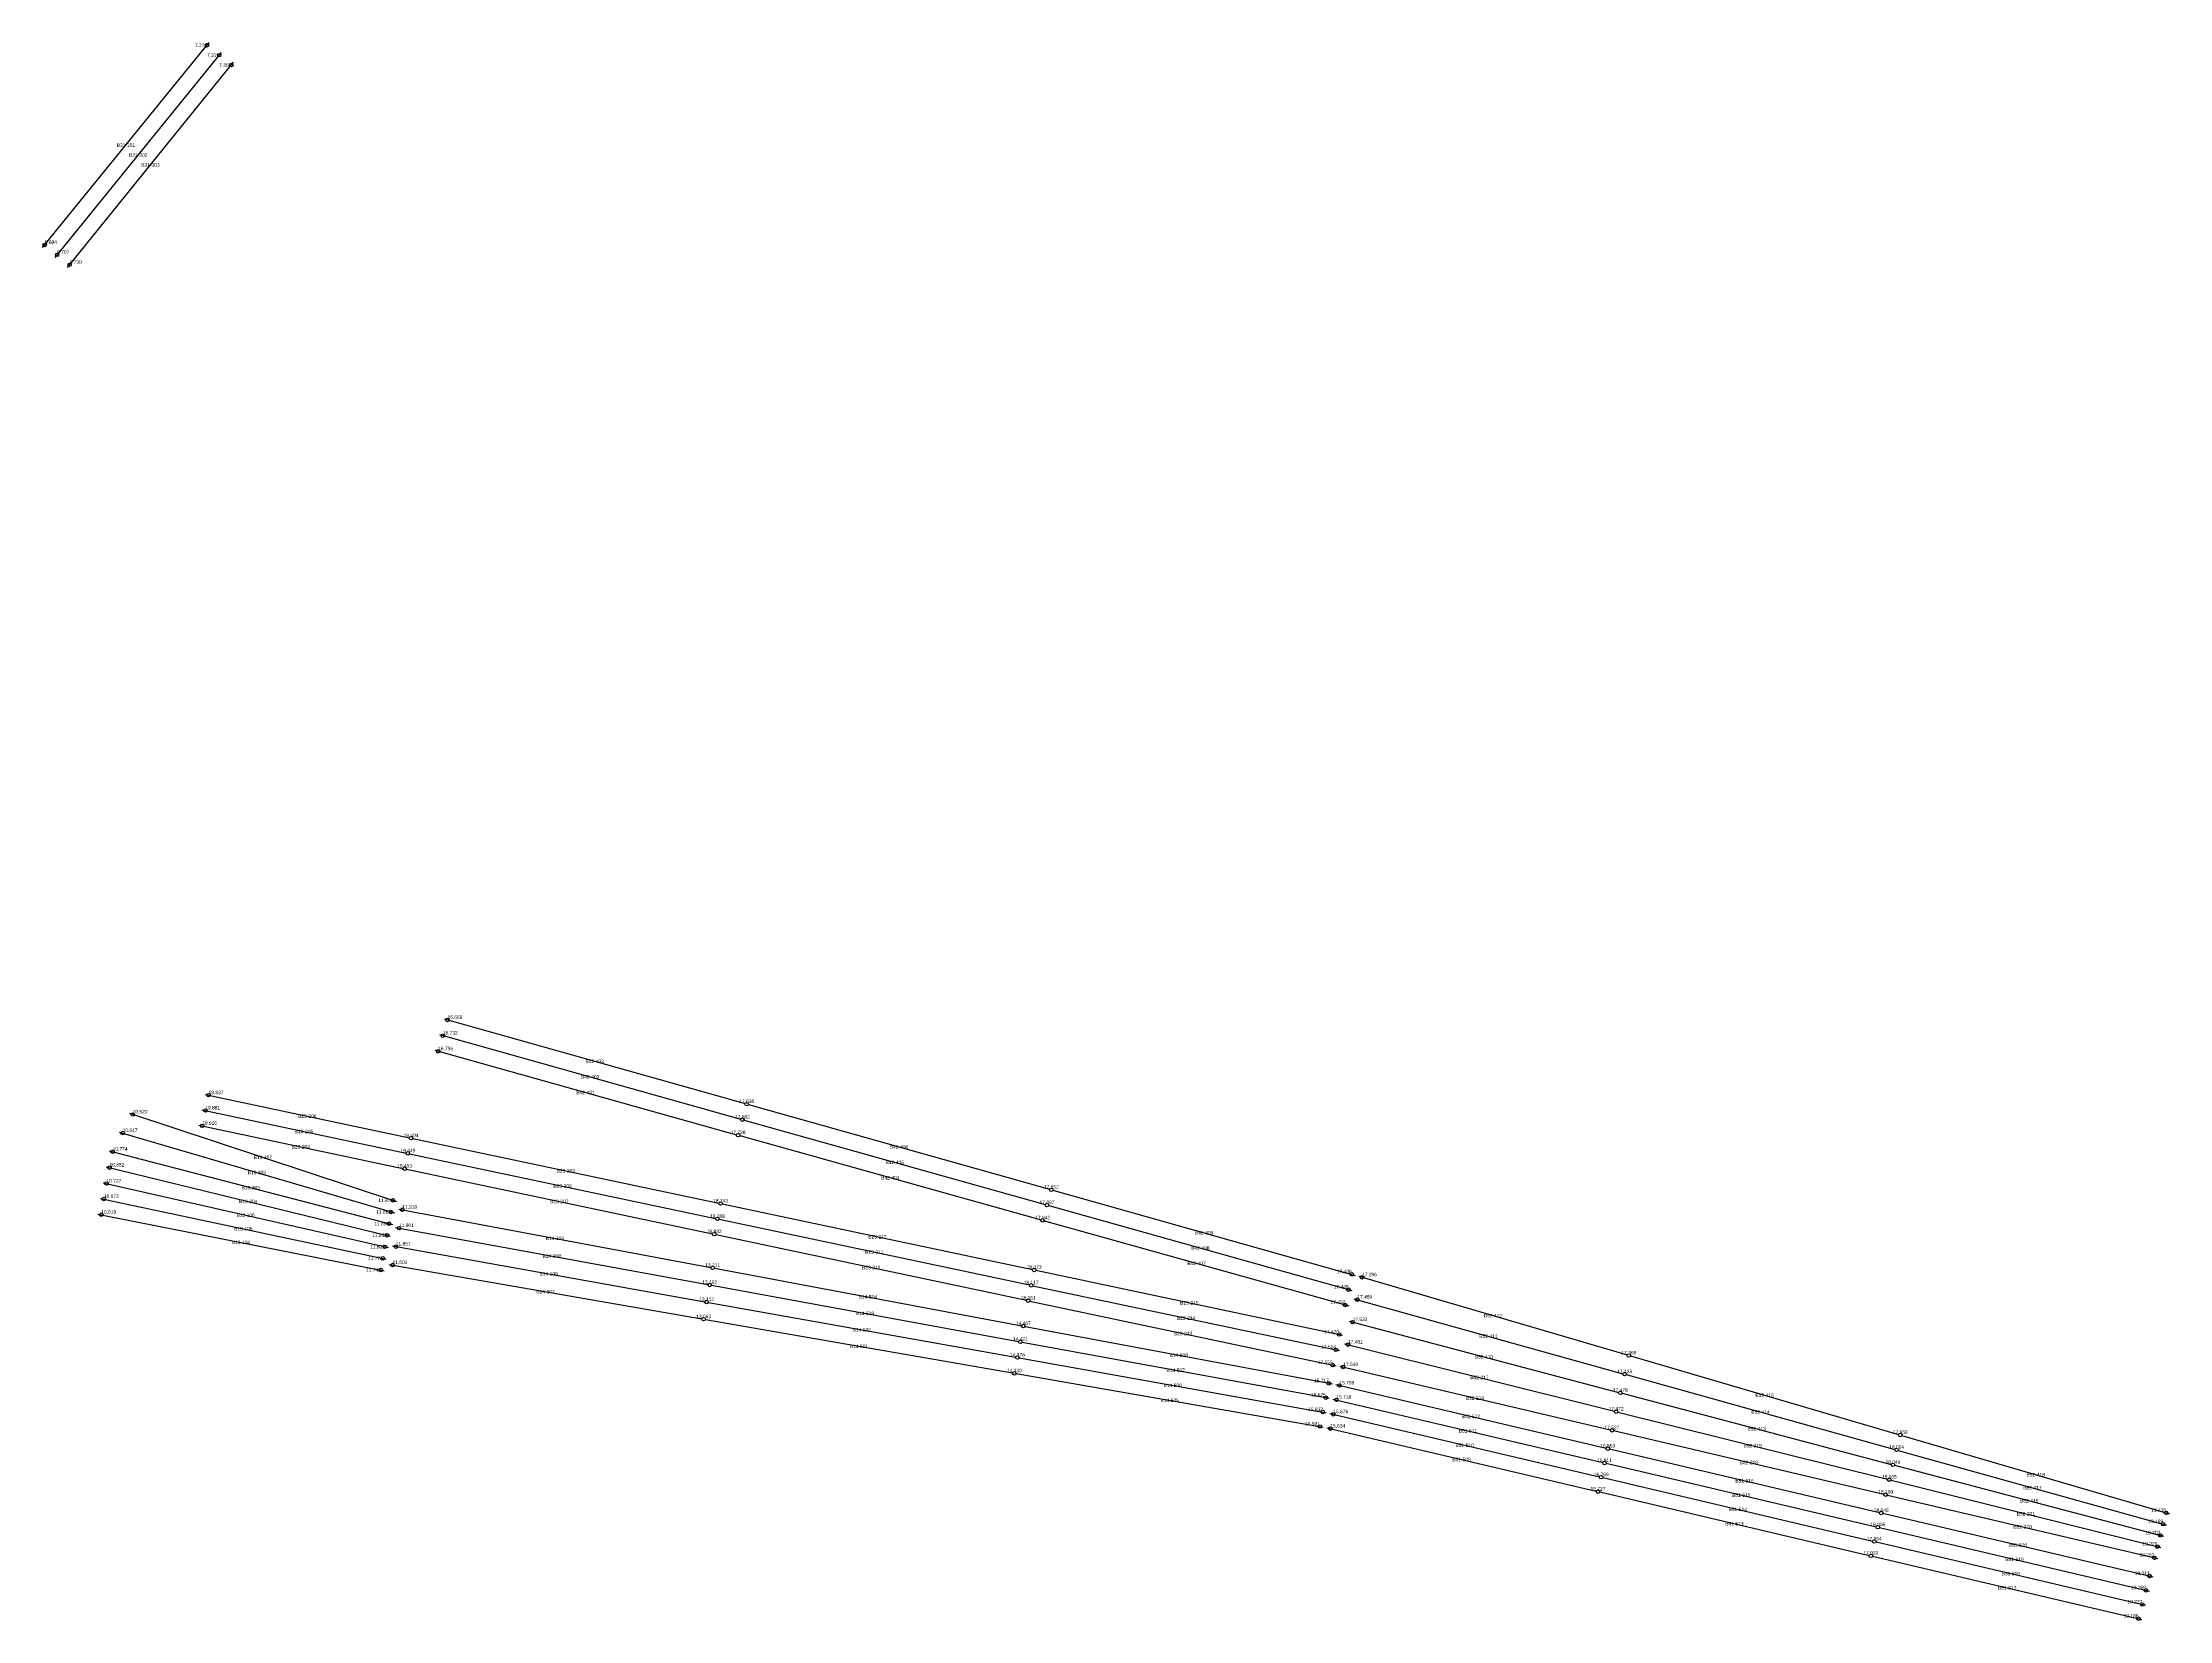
# Model space of a CAD drawing. Header units: metres. Extents: x 570911 to 571397, y 785547 to 785814.
# Drawn here: x 571094.8 to 571397.3, y 785589.8 to 785814.2 of the extents above; entities that cross this region are included whole.
import ezdxf
from ezdxf.enums import TextEntityAlignment as Align

# ---------------------------------------------------------------- set-up
doc = ezdxf.new("R2010")
doc.units = ezdxf.units.M
for name, color, linetype in [('B13', 2, 'Continuous'), ('B14', 3, 'Continuous'), ('B23', 5, 'Continuous'), ('B31', 6, 'Continuous'), ('B42', 7, 'Continuous'), ('B51', 8, 'Continuous'), ('B52', 9, 'Continuous')]:
    doc.layers.add(name, color=color, linetype=linetype)

msp = doc.modelspace()

# ---------------------------------------------------------------- linework, layer by layer
at = {"layer": 'B13'}
for p, q in [((571107.14, 785661.9, 13.45), (571145.13, 785649.36, 14.84)), ((571105.7, 785659.23, 13.58), (571144.84, 785647.72, 14.83)), ((571104.27, 785656.57, 13.71), (571144.55, 785646.08, 14.82)), ((571103.39, 785652.03, 13.66), (571143.98, 785642.79, 14.77)), ((571103.83, 785654.3, 13.82), (571144.26, 785644.44, 14.81)), ((571103.02, 785649.8, 13.6), (571143.69, 785641.15, 14.73)), ((571102.65, 785647.57, 13.55), (571143.4, 785639.51, 14.7))]:
    msp.add_line(p, q, dxfattribs=at)
for centre in [(571107.61, 785661.74, 13.46), (571106.18, 785659.09, 13.59), (571104.76, 785656.44, 13.72), (571103.88, 785651.92, 13.67), (571104.32, 785654.18, 13.83), (571103.51, 785649.7, 13.62), (571144.65, 785649.52, 14.82), (571103.14, 785647.47, 13.56), (571144.07, 785646.2, 14.81), (571144.36, 785647.86, 14.81), (571143.49, 785642.91, 14.75), (571143.78, 785644.55, 14.8), (571142.91, 785639.61, 14.69), (571143.2, 785641.26, 14.72)]:
    msp.add_circle(centre, 0.25, dxfattribs=at)
at = {"layer": 'B14'}
for p, q in [((571145.01, 785645.66, 14.83), (571189.44, 785637.53, 16.1)), ((571145.47, 785648.28, 14.85), (571189.86, 785639.97, 16.15)), ((571144.55, 785643.03, 14.79), (571189.01, 785635.09, 16.05)), ((571144.08, 785640.4, 14.74), (571188.58, 785632.65, 16)), ((571190.35, 785639.87, 16.16), (571234.07, 785631.68, 17.4)), ((571189.93, 785637.44, 16.11), (571233.64, 785629.44, 17.36)), ((571189.5, 785635, 16.06), (571233.21, 785627.2, 17.31)), ((571189.07, 785632.57, 16.02), (571232.78, 785624.96, 17.27)), ((571234.56, 785631.59, 17.42), (571278.26, 785623.4, 18.68)), ((571234.13, 785629.35, 17.37), (571277.83, 785621.36, 18.63)), ((571233.27, 785624.87, 17.28), (571276.97, 785617.26, 18.55)), ((571233.7, 785627.11, 17.33), (571277.4, 785619.31, 18.59))]:
    msp.add_line(p, q, dxfattribs=at)
for centre in [(571145.96, 785648.19, 14.86), (571145.5, 785645.57, 14.85), (571145.04, 785642.94, 14.8), (571144.58, 785640.31, 14.75), (571190.11, 785639.92, 16.16), (571189.68, 785637.48, 16.11), (571189.25, 785635.05, 16.06), (571188.83, 785632.61, 16.01), (571234.31, 785631.64, 17.41), (571233.46, 785627.16, 17.32), (571233.88, 785629.4, 17.37), (571233.03, 785624.91, 17.27), (571277.34, 785621.45, 18.62), (571277.77, 785623.5, 18.66), (571276.91, 785619.4, 18.58), (571276.48, 785617.35, 18.54)]:
    msp.add_circle(centre, 0.25, dxfattribs=at)
at = {"layer": 'B23'}
for p, q in [((571117.92, 785664.57, 22.79), (571146.97, 785658.42, 22.35)), ((571117.46, 785662.39, 22.83), (571146.51, 785656.25, 22.4)), ((571117, 785660.22, 22.88), (571146.05, 785654.07, 22.44)), ((571147.46, 785658.32, 22.35), (571190.99, 785649.11, 21.69)), ((571147, 785656.14, 22.39), (571190.53, 785646.93, 21.74)), ((571146.54, 785653.97, 22.43), (571190.07, 785644.75, 21.78)), ((571191.48, 785649, 21.68), (571235.59, 785639.67, 21.02)), ((571191.02, 785646.83, 21.73), (571235.18, 785637.48, 21.07)), ((571190.56, 785644.65, 21.77), (571234.76, 785635.3, 21.11)), ((571236.08, 785639.57, 21.01), (571279.72, 785630.33, 20.41)), ((571235.67, 785637.38, 21.06), (571279.26, 785628.15, 20.45)), ((571235.25, 785635.19, 21.1), (571278.8, 785625.98, 20.5))]:
    msp.add_line(p, q, dxfattribs=at)
for centre in [(571118.41, 785664.47, 22.78), (571117.95, 785662.29, 22.83), (571117.49, 785660.11, 22.87), (571147.21, 785658.37, 22.35), (571146.75, 785656.2, 22.39), (571146.29, 785654.02, 22.44), (571191.24, 785649.06, 21.69), (571190.78, 785646.88, 21.73), (571190.32, 785644.7, 21.78), (571235.84, 785639.62, 21.02), (571235.42, 785637.43, 21.06), (571235, 785635.25, 21.11), (571279.23, 785630.43, 20.41), (571278.77, 785628.26, 20.46), (571278.31, 785626.08, 20.5)]:
    msp.add_circle(centre, 0.25, dxfattribs=at)
at = {"layer": 'B31'}
for p, q in [((571094.79, 785785.05, 11.65), (571118.51, 785814.22, 10.2)), ((571096.56, 785783.63, 11.67), (571120.24, 785812.82, 10.24)), ((571098.32, 785782.21, 11.69), (571121.96, 785811.41, 10.29))]:
    msp.add_line(p, q, dxfattribs=at)
for centre in [(571118.19, 785813.83, 10.22), (571119.92, 785812.43, 10.26), (571121.65, 785811.02, 10.31), (571095.1, 785785.43, 11.63), (571096.87, 785784.02, 11.65), (571098.64, 785782.6, 11.67)]:
    msp.add_circle(centre, 0.25, dxfattribs=at)
at = {"layer": 'B42'}
for p, q in [((571151.25, 785673.09, 19.67), (571194.1, 785661.07, 20.62)), ((571151.92, 785675.32, 19.6), (571194.72, 785663.28, 20.58)), ((571150.58, 785670.86, 19.73), (571193.49, 785658.86, 20.67)), ((571194.58, 785660.93, 20.63), (571237.43, 785648.91, 20.84)), ((571195.2, 785663.14, 20.58), (571238.04, 785651.09, 20.8)), ((571193.97, 785658.72, 20.67), (571236.82, 785646.74, 20.89)), ((571237.91, 785648.78, 20.84), (571281.05, 785636.68, 20.39)), ((571238.52, 785650.95, 20.79), (571281.51, 785638.85, 20.35)), ((571237.3, 785646.6, 20.88), (571280.59, 785634.5, 20.43))]:
    msp.add_line(p, q, dxfattribs=at)
for centre in [(571151.73, 785672.95, 19.68), (571152.4, 785675.18, 19.61), (571151.06, 785670.72, 19.74), (571194.34, 785661, 20.63), (571194.96, 785663.21, 20.58), (571193.73, 785658.79, 20.67), (571237.67, 785648.84, 20.84), (571238.28, 785651.02, 20.8), (571237.06, 785646.67, 20.89), (571280.57, 785636.81, 20.39), (571281.03, 785638.99, 20.35), (571280.11, 785634.63, 20.44)]:
    msp.add_circle(centre, 0.25, dxfattribs=at)
at = {"layer": 'B51'}
for p, q in [((571278.34, 785621.25, 18.65), (571316.73, 785612.22, 19.75)), ((571278.77, 785623.3, 18.69), (571317.19, 785614.26, 19.79)), ((571277.91, 785619.2, 18.61), (571316.27, 785610.18, 19.71)), ((571277.48, 785617.16, 18.57), (571315.81, 785608.14, 19.67)), ((571317.68, 785614.15, 19.81), (571356.1, 785605.11, 20.99)), ((571316.75, 785610.07, 19.72), (571355.11, 785601.05, 20.9)), ((571317.22, 785612.11, 19.76), (571355.6, 785603.08, 20.94)), ((571316.29, 785608.03, 19.68), (571354.61, 785599.02, 20.86)), ((571356.59, 785605, 21), (571395.01, 785595.96, 22.27)), ((571355.6, 785600.93, 20.92), (571393.95, 785591.91, 22.19)), ((571356.09, 785602.97, 20.96), (571394.48, 785593.94, 22.23)), ((571355.1, 785598.9, 20.88), (571393.42, 785589.89, 22.15))]:
    msp.add_line(p, q, dxfattribs=at)
for centre in [(571278.83, 785621.14, 18.66), (571279.26, 785623.18, 18.7), (571278.4, 785619.09, 18.62), (571277.97, 785617.04, 18.58), (571316.97, 785612.16, 19.76), (571317.44, 785614.2, 19.8), (571316.51, 785610.13, 19.71), (571316.05, 785608.09, 19.67), (571355.85, 785603.02, 20.95), (571356.34, 785605.05, 20.99), (571355.35, 785600.99, 20.91), (571354.86, 785598.96, 20.87), (571393.99, 785594.05, 22.21), (571394.52, 785596.08, 22.26), (571393.47, 785592.03, 22.17), (571392.94, 785590.01, 22.13)]:
    msp.add_circle(centre, 0.25, dxfattribs=at)
at = {"layer": 'B52'}
for p, q in [((571282.01, 785638.71, 20.34), (571320.2, 785627.52, 20.31)), ((571281.34, 785635.51, 20.4), (571319.6, 785624.86, 20.37)), ((571280.67, 785632.32, 20.47), (571318.99, 785622.2, 20.42)), ((571279.99, 785629.12, 20.43), (571318.39, 785619.53, 20.42)), ((571320.68, 785627.38, 20.32), (571358.8, 785616.21, 20.9)), ((571279.32, 785625.92, 20.49), (571317.78, 785616.87, 20.47)), ((571320.08, 785624.73, 20.37), (571358.29, 785614.08, 20.94)), ((571319.48, 785622.07, 20.43), (571357.77, 785611.96, 20.99)), ((571318.87, 785619.41, 20.42), (571357.25, 785609.84, 21.01)), ((571318.27, 785616.76, 20.48), (571356.73, 785607.71, 21.05)), ((571359.28, 785616.07, 20.91), (571397.34, 785604.91, 22.1)), ((571358.77, 785613.95, 20.96), (571396.93, 785603.32, 22.13)), ((571357.74, 785609.72, 21.02), (571396.1, 785600.14, 22.19)), ((571358.25, 785611.83, 21), (571396.51, 785601.73, 22.16)), ((571357.22, 785607.6, 21.06), (571395.68, 785598.55, 22.22))]:
    msp.add_line(p, q, dxfattribs=at)
for centre in [(571282.49, 785638.57, 20.34), (571281.82, 785635.38, 20.4), (571281.15, 785632.19, 20.47), (571280.48, 785629, 20.43), (571320.44, 785627.45, 20.31), (571279.81, 785625.8, 20.49), (571319.84, 785624.79, 20.37), (571319.23, 785622.13, 20.42), (571318.63, 785619.47, 20.42), (571318.03, 785616.81, 20.47), (571359.04, 785616.14, 20.9), (571358.01, 785611.9, 20.99), (571358.53, 785614.02, 20.95), (571357.49, 785609.78, 21.01), (571356.98, 785607.65, 21.05), (571396.44, 785603.46, 22.11), (571396.86, 785605.06, 22.08), (571395.61, 785600.26, 22.17), (571396.03, 785601.86, 22.15), (571395.2, 785598.67, 22.21)]:
    msp.add_circle(centre, 0.25, dxfattribs=at)

# ---------------------------------------------------------------- texts
for s, p in [('7.274', (571118.19, 785813.83, 10.22)), ('7.319', (571119.92, 785812.43, 10.26)), ('7.363', (571121.65, 785811.02, 10.31)), ('11.875', (571144.65, 785649.52, 14.82)), ('11.861', (571144.07, 785646.2, 14.81)), ('11.868', (571144.36, 785647.86, 14.81)), ('11.809', (571143.49, 785642.91, 14.75)), ('11.853', (571143.78, 785644.55, 14.8)), ('11.742', (571142.91, 785639.61, 14.69)), ('11.775', (571143.2, 785641.26, 14.72))]:
    msp.add_text(s, height=0.5).set_placement(p, align=Align.MIDDLE_RIGHT)
for s, p in [('8.684', (571095.1, 785785.43, 11.63)), ('8.707', (571096.87, 785784.02, 11.65)), ('8.730', (571098.64, 785782.6, 11.67)), ('16.668', (571152.4, 785675.18, 19.61)), ('16.732', (571151.73, 785672.95, 19.68)), ('16.796', (571151.06, 785670.72, 19.74)), ('19.837', (571118.41, 785664.47, 22.78)), ('10.520', (571107.61, 785661.74, 13.46)), ('19.926', (571117.49, 785660.11, 22.87)), ('19.881', (571117.95, 785662.29, 22.83)), ('10.647', (571106.18, 785659.09, 13.59)), ('10.882', (571104.32, 785654.18, 13.83)), ('10.774', (571104.76, 785656.44, 13.72)), ('10.727', (571103.88, 785651.92, 13.67)), ('10.673', (571103.51, 785649.7, 13.62)), ('11.918', (571145.96, 785648.19, 14.86)), ('10.619', (571103.14, 785647.47, 13.56)), ('11.901', (571145.5, 785645.57, 14.85)), ('11.857', (571145.04, 785642.94, 14.8)), ('11.804', (571144.58, 785640.31, 14.75)), ('17.396', (571282.49, 785638.57, 20.34)), ('17.459', (571281.82, 785635.38, 20.4)), ('17.522', (571281.15, 785632.19, 20.47)), ('17.481', (571280.48, 785629, 20.43)), ('17.546', (571279.81, 785625.8, 20.49)), ('15.718', (571278.83, 785621.14, 18.66)), ('15.759', (571279.26, 785623.18, 18.7)), ('15.676', (571278.4, 785619.09, 18.62)), ('15.634', (571277.97, 785617.04, 18.58))]:
    msp.add_text(s, height=0.5).set_placement(p, align=Align.BOTTOM_LEFT)
for s, p in [('17.636', (571194.96, 785663.21, 20.58)), ('17.682', (571194.34, 785661, 20.63)), ('19.404', (571147.21, 785658.37, 22.35)), ('17.728', (571193.73, 785658.79, 20.67)), ('19.493', (571146.29, 785654.02, 22.44)), ('19.449', (571146.75, 785656.2, 22.39)), ('17.852', (571238.28, 785651.02, 20.8)), ('18.743', (571191.24, 785649.06, 21.69)), ('17.897', (571237.67, 785648.84, 20.84)), ('18.788', (571190.78, 785646.88, 21.73)), ('17.942', (571237.06, 785646.67, 20.89)), ('18.832', (571190.32, 785644.7, 21.78)), ('13.211', (571190.11, 785639.92, 16.16)), ('18.073', (571235.84, 785639.62, 21.02)), ('13.162', (571189.68, 785637.48, 16.11)), ('18.117', (571235.42, 785637.43, 21.06)), ('13.112', (571189.25, 785635.05, 16.06)), ('18.161', (571235, 785635.25, 21.11)), ('13.063', (571188.83, 785632.61, 16.01)), ('14.467', (571234.31, 785631.64, 17.41)), ('14.376', (571233.46, 785627.16, 17.32)), ('14.421', (571233.88, 785629.4, 17.37)), ('17.368', (571320.44, 785627.45, 20.31)), ('14.330', (571233.03, 785624.91, 17.27)), ('17.423', (571319.84, 785624.79, 20.37)), ('17.478', (571319.23, 785622.13, 20.42)), ('17.472', (571318.63, 785619.47, 20.42)), ('17.527', (571318.03, 785616.81, 20.47)), ('17.958', (571359.04, 785616.14, 20.9)), ('16.811', (571316.97, 785612.16, 19.76)), ('16.853', (571317.44, 785614.2, 19.8)), ('18.049', (571358.01, 785611.9, 20.99)), ('18.004', (571358.53, 785614.02, 20.95)), ('16.769', (571316.51, 785610.13, 19.71)), ('18.065', (571357.49, 785609.78, 21.01)), ('16.727', (571316.05, 785608.09, 19.67)), ('18.109', (571356.98, 785607.65, 21.05)), ('18.006', (571355.85, 785603.02, 20.95)), ('18.048', (571356.34, 785605.05, 20.99)), ('17.964', (571355.35, 785600.99, 20.91)), ('17.922', (571354.86, 785598.96, 20.87))]:
    msp.add_text(s, height=0.5).set_placement(p, align=Align.BOTTOM_CENTER)
for s, p in [('17.406', (571281.03, 785638.99, 20.35)), ('17.449', (571280.57, 785636.81, 20.39)), ('17.492', (571280.11, 785634.63, 20.44)), ('17.470', (571279.23, 785630.43, 20.41)), ('17.514', (571278.77, 785628.26, 20.46)), ('17.559', (571278.31, 785626.08, 20.5)), ('15.675', (571277.34, 785621.45, 18.62)), ('15.717', (571277.77, 785623.5, 18.66)), ('15.633', (571276.91, 785619.4, 18.58)), ('15.591', (571276.48, 785617.35, 18.54)), ('19.169', (571396.44, 785603.46, 22.11)), ('19.135', (571396.86, 785605.06, 22.08)), ('19.229', (571395.61, 785600.26, 22.17)), ('19.203', (571396.03, 785601.86, 22.15)), ('19.262', (571395.2, 785598.67, 22.21)), ('19.269', (571393.99, 785594.05, 22.21)), ('19.311', (571394.52, 785596.08, 22.26)), ('19.227', (571393.47, 785592.03, 22.17)), ('19.186', (571392.94, 785590.01, 22.13))]:
    msp.add_text(s, height=0.5).set_placement(p, align=Align.BOTTOM_RIGHT)
at = {"layer": 'B13'}
for s, p in [('B13-307', (571126.13, 785655.63, 14.14)), ('B13-305', (571124.41, 785651.32, 14.26)), ('B13-306', (571125.27, 785653.48, 14.2)), ('B13-304', (571124.05, 785649.37, 14.31)), ('B13-105', (571123.35, 785645.48, 14.17)), ('B13-106', (571123.69, 785647.41, 14.21)), ('B13-104', (571123.02, 785643.54, 14.13))]:
    msp.add_text(s, height=0.5, dxfattribs=at).set_placement(p, align=Align.MIDDLE_CENTER)
at = {"layer": 'B14'}
for s, p in [('B14-309', (571167.67, 785644.12, 15.5)), ('B14-308', (571167.22, 785641.59, 15.47)), ('B14-107', (571166.33, 785636.53, 15.37)), ('B14-108', (571166.78, 785639.06, 15.42)), ('B14-503', (571211.78, 785633.44, 16.74)), ('B14-504', (571212.21, 785635.78, 16.78)), ('B14-502', (571211.35, 785631.1, 16.69)), ('B14-501', (571210.93, 785628.76, 16.64)), ('B14-508', (571256.41, 785627.5, 18.05)), ('B14-507', (571255.98, 785625.35, 18)), ('B14-505', (571255.12, 785621.07, 17.92)), ('B14-506', (571255.55, 785623.21, 17.96))]:
    msp.add_text(s, height=0.5, dxfattribs=at).set_placement(p, align=Align.MIDDLE_CENTER)
at = {"layer": 'B23'}
for s, p in [('B23-206', (571132.45, 785661.5, 22.57)), ('B23-205', (571131.98, 785659.32, 22.62)), ('B23-204', (571131.52, 785657.14, 22.66)), ('B23-208', (571168.76, 785651.54, 22.06)), ('B23-209', (571169.22, 785653.71, 22.02)), ('B23-207', (571168.3, 785649.36, 22.11)), ('B23-211', (571213.1, 785642.16, 21.4)), ('B23-212', (571213.54, 785644.34, 21.35)), ('B23-210', (571212.66, 785639.97, 21.44)), ('B23-215', (571257.9, 785634.95, 20.71)), ('B23-213', (571257.03, 785630.58, 20.8)), ('B23-214', (571257.46, 785632.77, 20.76))]:
    msp.add_text(s, height=0.5, dxfattribs=at).set_placement(p, align=Align.MIDDLE_CENTER)
at = {"layer": 'B31'}
for s, p in [('B31-301', (571106.65, 785799.63, 10.92)), ('B31-302', (571108.4, 785798.22, 10.96)), ('B31-303', (571110.14, 785796.81, 10.99))]:
    msp.add_text(s, height=0.5, dxfattribs=at).set_placement(p, align=Align.MIDDLE_CENTER)
at = {"layer": 'B42'}
for s, p in [('B42-402', (571172.68, 785667.08, 20.14)), ('B42-403', (571173.32, 785669.3, 20.09)), ('B42-401', (571172.03, 785664.86, 20.2)), ('B42-405', (571216.01, 785654.92, 20.73)), ('B42-406', (571216.62, 785657.11, 20.69)), ('B42-404', (571215.39, 785652.73, 20.78)), ('B42-408', (571259.48, 785642.73, 20.61)), ('B42-409', (571260.01, 785644.9, 20.57)), ('B42-407', (571258.95, 785640.55, 20.66))]:
    msp.add_text(s, height=0.5, dxfattribs=at).set_placement(p, align=Align.MIDDLE_CENTER)
at = {"layer": 'B51'}
for s, p in [('B51-512', (571297.98, 785618.78, 19.24)), ('B51-511', (571297.54, 785616.74, 19.2)), ('B51-509', (571296.64, 785612.65, 19.12)), ('B51-510', (571297.09, 785614.69, 19.16)), ('B51-516', (571336.89, 785609.63, 20.4)), ('B51-515', (571336.41, 785607.59, 20.35)), ('B51-513', (571335.45, 785603.52, 20.27)), ('B51-514', (571335.93, 785605.56, 20.31)), ('B51-520', (571375.8, 785600.48, 21.64)), ('B51-519', (571375.29, 785598.45, 21.59)), ('B51-517', (571374.26, 785594.4, 21.51)), ('B51-518', (571374.77, 785596.42, 21.55))]:
    msp.add_text(s, height=0.5, dxfattribs=at).set_placement(p, align=Align.MIDDLE_CENTER)
at = {"layer": 'B52'}
for s, p in [('B52-412', (571301.1, 785633.12, 20.33)), ('B52-411', (571300.47, 785630.19, 20.39)), ('B52-410', (571299.83, 785627.26, 20.45)), ('B52-217', (571299.19, 785624.33, 20.42)), ('B52-216', (571298.55, 785621.39, 20.48)), ('B52-415', (571339.74, 785621.79, 20.61)), ('B52-414', (571339.18, 785619.41, 20.66)), ('B52-413', (571338.62, 785617.02, 20.71)), ('B52-218', (571337.5, 785612.23, 20.76)), ('B52-219', (571338.06, 785614.63, 20.71)), ('B52-418', (571378.31, 785610.49, 21.5)), ('B52-416', (571377.38, 785606.78, 21.58)), ('B52-417', (571377.85, 785608.64, 21.54)), ('B52-220', (571376.45, 785603.07, 21.64)), ('B52-221', (571376.92, 785604.93, 21.6))]:
    msp.add_text(s, height=0.5, dxfattribs=at).set_placement(p, align=Align.MIDDLE_CENTER)

doc.saveas('drawing.dxf')
